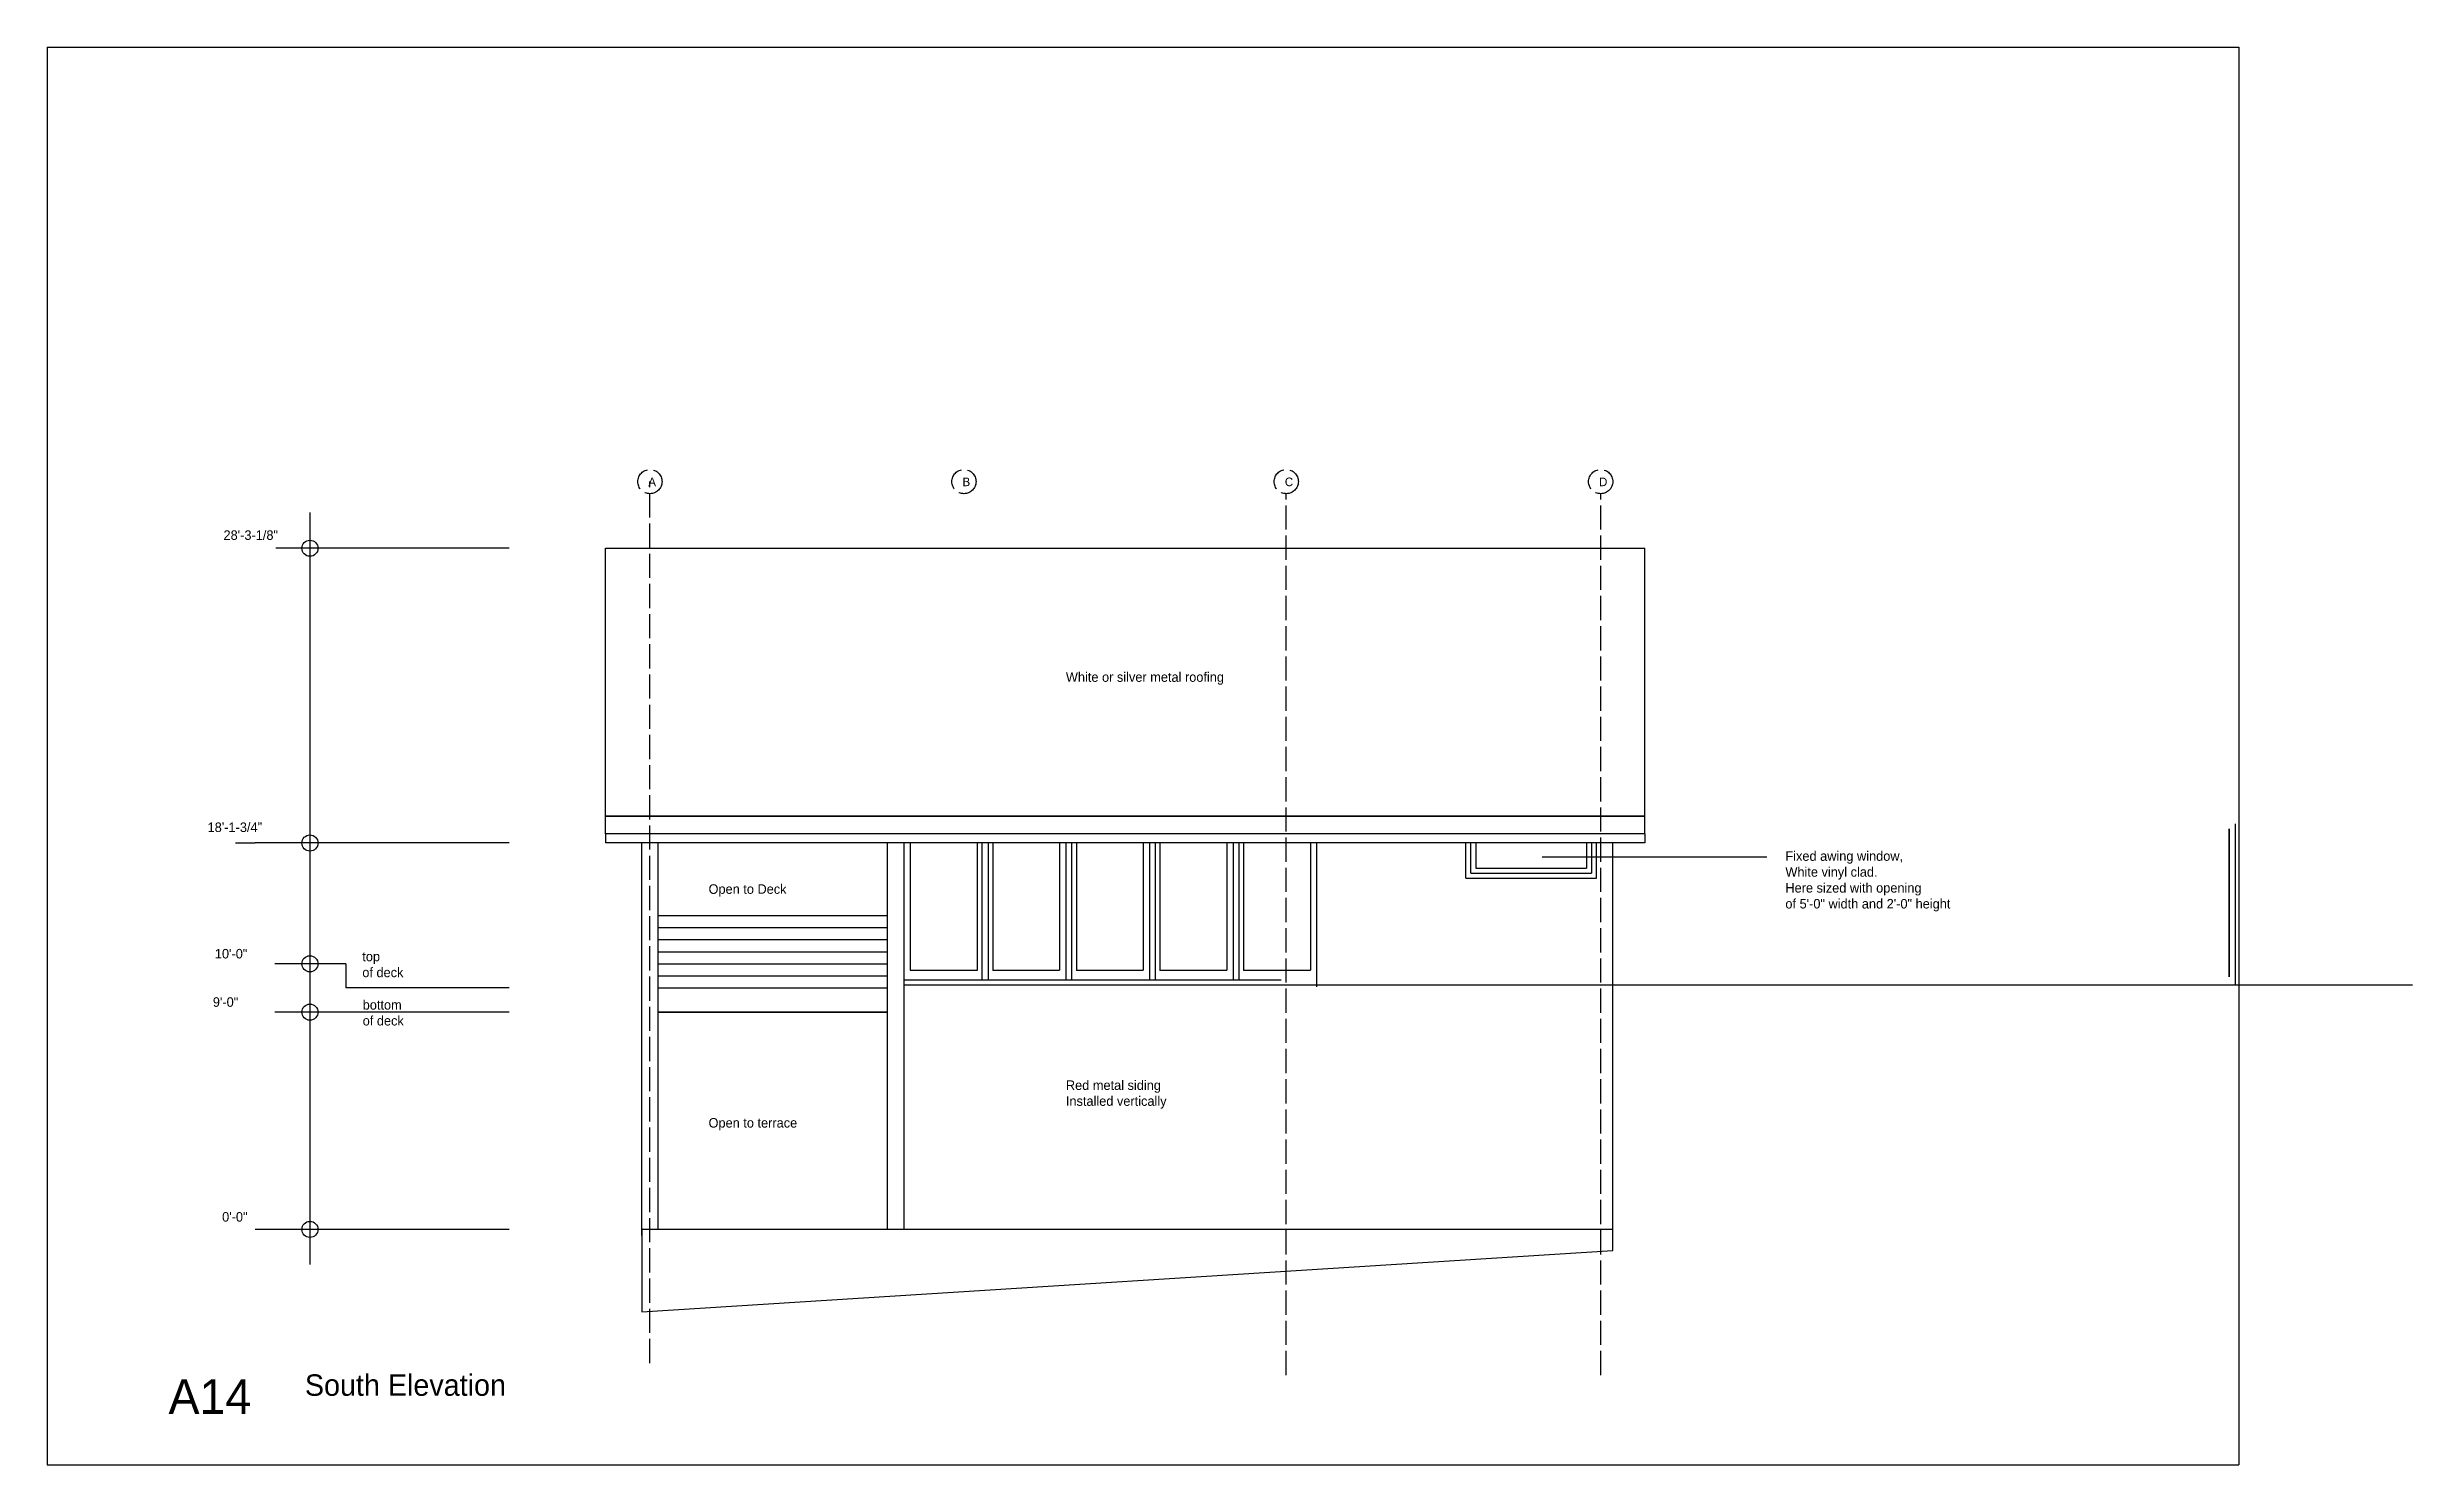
# Model space of a CAD drawing. Header units: inches. Extents: x -173 to 6949, y -1195 to 3486.
# Drawn here: x 3365 to 4539, y -1067 to -363 of the extents above; entities that cross this region are included whole.
import ezdxf

# ---------------------------------------------------------------- set-up
doc = ezdxf.new("R2010")
doc.units = ezdxf.units.IN
doc.header["$MEASUREMENT"] = 0
doc.linetypes.add('ACAD_ISO02W100', pattern=[15, 12, -3])
for name, color, linetype in [('const', 7, 'Continuous'), ('e1', 7, 'Continuous'), ('e2', 251, 'Continuous'), ('grid', 252, 'ACAD_ISO02W100'), ('walls', 7, 'Continuous')]:
    doc.layers.add(name, color=color, linetype=linetype)

msp = doc.modelspace()

# ---------------------------------------------------------------- texts
at = {"layer": 'const', "attachment_point": 1}
for s, insert, char_height, width in [('A', (3663.5, -577.1), 4.26, 1625.197), ('B', (3819.5, -577.1), 4.26, 1625.197), ('C', (3979.5, -577.1), 4.26, 1625.197), ('D', (4135.5, -577.1), 4.26, 1625.197), ('28\'-3-1/8"', (3452.6, -603.3), 4.74, 1805.775), ('White or silver metal roofing', (3870.8, -673.8), 4.736, 1805.775), ('18\'-1-3/4"', (3444.7, -748.4), 4.74, 1805.775), ('Fixed awing window,^JWhite vinyl clad.^JHere sized with opening^Jof 5\'-0" width and 2\'-0" height', (4228, -762.7), 4.736, 1805.775), ('Open to Deck', (3693.4, -779.1), 4.736, 1805.775), ('10\'-0"', (3448.3, -811.2), 4.74, 1805.775), ('top^Jof deck', (3521.5, -812.6), 4.736, 1805.775), ('9\'-0"', (3447.3, -835.2), 4.74, 1805.775), ('bottom^Jof deck', (3521.7, -836.6), 4.736, 1805.775), ('Red metal siding^JInstalled vertically', (3870.8, -876.5), 4.736, 1805.775), ('Open to terrace', (3693.4, -895.2), 4.736, 1805.775), ('0\'-0"', (3451.9, -941.9), 4.74, 1805.775), ('A14', (3425.3, -1024.9), 17.26, 6582.049), ('South Elevation', (3493, -1022.5), 10.656, 4062.993)]:
    msp.add_mtext(s, dxfattribs=dict(at, insert=insert, char_height=char_height, width=width))

# ---------------------------------------------------------------- linework, layer by layer
for p, q in [((3365.1, -363.4), (3365.1, -1067.4)), ((3365.1, -363.4), (4453.1, -363.4)), ((4453.1, -363.4), (4453.1, -1067.4)), ((3660.3, -950), (3660.3, -953.5)), ((3365.1, -1067.4), (4453.1, -1067.4))]:
    msp.add_line(p, q)
at = {"layer": 'e1'}
for p, q in [((3642.3, -745.2), (4158.3, -745.2)), ((4158.3, -745.2), (3642.3, -745.2)), ((4158.3, -754.1), (3642.3, -754.1)), ((3642.3, -754.1), (3642.3, -758.5)), ((4158.3, -758.5), (3642.3, -758.5)), ((3668.3, -758.5), (3668.3, -950.5)), ((3782.3, -950), (3782.3, -758.5)), ((4158.3, -754.1), (4158.3, -758.5)), ((3668.3, -830.6), (3782.3, -830.6)), ((3668.3, -842.6), (3782.3, -842.6)), ((3660.3, -953.5), (3660.3, -991.4))]:
    msp.add_line(p, q, dxfattribs=at)
at = {"layer": 'e2'}
for p, q in [((3495.5, -594.4), (3495.5, -968)), ((3594.4, -612.2), (3478.5, -612.2)), ((4451.4, -829.1), (4451.4, -749.1)), ((3458.6, -758.5), (3468.3, -758.5)), ((3478, -758.5), (3468.3, -758.5)), ((3594.4, -758.5), (3478, -758.5)), ((3790.3, -758.5), (3790.3, -950)), ((3793.5, -758.5), (3793.5, -821.7)), ((3826.8, -758.5), (3826.8, -821.9)), ((3829.3, -826.6), (3829.3, -758.5)), ((3832.3, -826.6), (3832.3, -758.5)), ((3834.5, -758.5), (3834.5, -821.9)), ((3867.7, -758.5), (3867.7, -821.7)), ((3870.8, -758.5), (3870.8, -826.6)), ((3873.8, -826.6), (3873.8, -758.5)), ((3876, -758.5), (3876, -821.9)), ((3909.2, -758.5), (3909.2, -821.7)), ((3912.3, -758.5), (3912.3, -826.6)), ((3915.3, -826.6), (3915.3, -758.5)), ((3917.5, -758.5), (3917.5, -821.9)), ((3950.7, -758.5), (3950.7, -821.7)), ((3953.8, -758.5), (3953.8, -826.6)), ((3956.8, -826.6), (3956.8, -758.5)), ((3959, -758.5), (3959, -821.9)), ((3992.2, -758.5), (3992.2, -821.7)), ((3995.3, -758.5), (3995.3, -830)), ((4069.3, -776.1), (4069.3, -758.5)), ((4071.8, -773.6), (4071.8, -758.5)), ((4074.3, -758.5), (4074.3, -771.1)), ((4129.3, -758.5), (4129.3, -771.1)), ((4131.8, -758.5), (4131.8, -773.6)), ((4134.2, -776.1), (4134.2, -758.5)), ((4448.3, -825.1), (4448.3, -751.6)), ((4448.3, -751.6), (4448.3, -825.1)), ((4071.8, -773.6), (4131.8, -773.6)), ((4074.3, -771.1), (4129.3, -771.1)), ((4107.2, -765.4), (4218.8, -765.4)), ((4069.3, -776.1), (4134.2, -776.1)), ((3668.3, -794.6), (3782.3, -794.6)), ((3668.3, -800.6), (3782.3, -800.6)), ((3668.3, -806.6), (3782.3, -806.6)), ((3513.3, -818.6), (3478, -818.6)), ((3513.3, -818.6), (3513.3, -830.6)), ((3668.3, -812.6), (3782.3, -812.6)), ((3668.3, -818.6), (3782.3, -818.6)), ((3793.5, -821.7), (3826.8, -821.7)), ((3834.5, -821.7), (3867.7, -821.7)), ((3876, -821.7), (3909.2, -821.7)), ((3917.5, -821.7), (3950.7, -821.7)), ((3959, -821.7), (3992.2, -821.7)), ((3594.4, -830.6), (3513.3, -830.6)), ((3668.3, -824.6), (3782.3, -824.6)), ((3790.3, -826.6), (3977.7, -826.6)), ((3790.3, -829.1), (3977.7, -829.1)), ((4453.1, -829.1), (4539.4, -829.1)), ((3594.4, -842.6), (3478, -842.6)), ((3594.4, -950.5), (3468.3, -950.5)), ((3660.3, -950), (3660.3, -953.5))]:
    msp.add_line(p, q, dxfattribs=at)
for centre in [(3495.5, -612.2), (3495.5, -758.6), (3495.5, -818.6), (3495.5, -842.6), (3495.5, -950.5)]:
    msp.add_circle(centre, 4, dxfattribs=at)
at = {"layer": 'grid'}
for p, q in [((3664.3, -1016.9), (3664.3, -579.1)), ((3980.2, -1022.9), (3980.2, -585.1)), ((4136.3, -1022.9), (4136.3, -585.1))]:
    msp.add_line(p, q, dxfattribs=at)
for centre in [(3664.3, -579.1), (3820.2, -579.1), (3980.2, -579.1), (4136.3, -579.1)]:
    msp.add_circle(centre, 6, dxfattribs=at)
at = {"layer": 'walls'}
for p, q in [((3642.3, -612.2), (4158.3, -612.2)), ((3642.3, -754.1), (3642.3, -612.2)), ((4158.3, -754.1), (4158.3, -612.2)), ((3660.3, -953.5), (3660.3, -758.5)), ((4142.3, -961), (4142.3, -758.5)), ((3977.7, -829.1), (4519.2, -829.1)), ((3782.3, -842.6), (3668.3, -842.6)), ((3782.3, -842.6), (3668.3, -842.6)), ((4142.3, -950.5), (3660.3, -950.5)), ((3660.3, -991.4), (4142.3, -961))]:
    msp.add_line(p, q, dxfattribs=at)

msp.set_redraw_order([(e.dxf.handle, doc.entitydb.next_handle()) for e in msp.query("TEXT MTEXT ATTDEF DIMENSION ARC_DIMENSION")])  # texts and dimensions are drawn at this point

doc.saveas('drawing.dxf')
